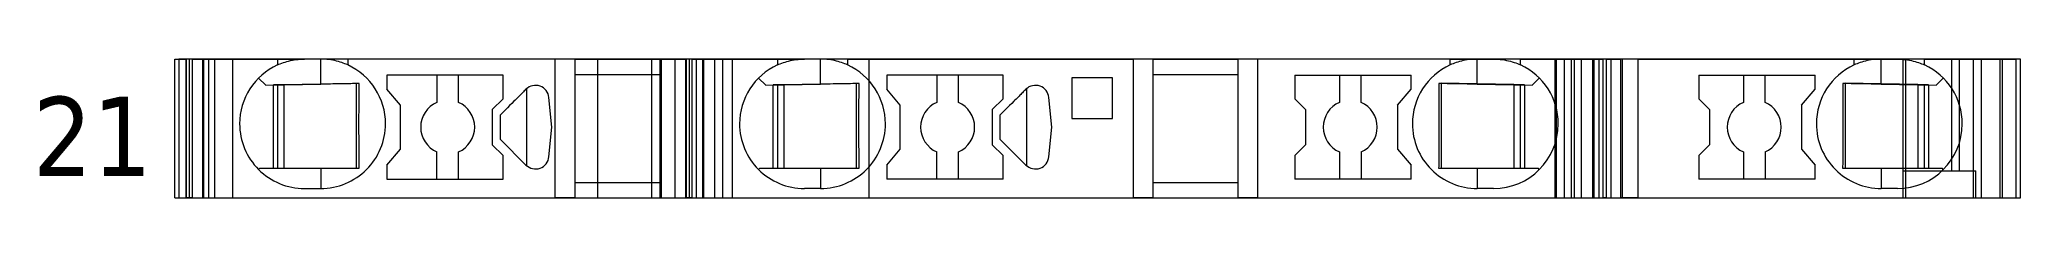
# Model space of a CAD drawing. Header units: millimetres. Extents: x 0 to 2100, y 0 to 1485.
# Drawn here: x 1216.8 to 1290.2, y 601.8 to 607 of the extents above; entities that cross this region are included whole.
import ezdxf
from ezdxf.enums import TextEntityAlignment as Align

# ---------------------------------------------------------------- set-up
doc = ezdxf.new("R2010")
doc.units = ezdxf.units.MM
for name, color, linetype, lineweight in [('EPLAN201', 7, 'Continuous', 5), ('EPLAN309', 5, 'Continuous', 5), ('EPLAN310', 5, 'Continuous', 5), ('EPLAN400', 5, 'Continuous', 5), ('EPLAN440', 73, 'Continuous', 5), ('EPLAN451', 7, 'Continuous', 5), ('EPLAN452', 7, 'Continuous', 5), ('EPLAN453', 7, 'Continuous', 5), ('EPLAN493', 5, 'Continuous', 5), ('EPLAN500', 7, 'Continuous', 5), ('EPLAN501', 7, 'Continuous', 5), ('EPLAN502', 7, 'Continuous', 5), ('EPLAN503', 7, 'Continuous', 5), ('EPLAN504', 7, 'Continuous', 5), ('MAIN-1', 7, 'Continuous', 5), ('MAIN-2', 7, 'Continuous', 5)]:
    doc.layers.add(name, color=color, linetype=linetype, lineweight=lineweight)
doc.styles.add('Tahoma', font='')
doc.styles.get('Tahoma').set_extended_font_data('Tahoma')

# ---------------------------------------------------------------- blocks, each defined once
blk = doc.blocks.new('EPLSYM_LibrarySPECIAL_Symbol12_Variant0_Placement8_35')
at = {"layer": 'EPLAN309', "lineweight": 13, "ltscale": 20}
blk.add_lwpolyline([(0, -5.15), (68.15, -5.15), (68.15, 0), (0, 0)], close=True, dxfattribs=at)
at = {"layer": 'EPLAN493', "color": 5, "style": 'Tahoma'}
blk.add_attdef('17_20450', text='', height=2.93475, dxfattribs=at).set_placement((0, -27.293475), align=Align.MIDDLE_RIGHT)
blk = doc.blocks.new('EPLFRAME')
at = {"layer": 'EPLAN201', "linetype": 'Continuous', "lineweight": 25, "ltscale": 4}
for p, q in [((210, 1485), (210, 1460)), ((420, 1485), (420, 1460)), ((630, 1485), (630, 1460)), ((840, 1485), (840, 1460)), ((1050, 1485), (1050, 1460)), ((1260, 1485), (1260, 1460)), ((1470, 1485), (1470, 1460)), ((1680, 1485), (1680, 1460)), ((1890, 1485), (1890, 1460)), ((100, 0), (100, 80)), ((200, 0), (200, 80)), ((360, 0), (360, 80)), ((500, 0), (500, 80)), ((1150, 0), (1150, 80)), ((1500, 0), (1500, 80)), ((1850, 80), (1850, 40)), ((0, 60), (500, 60)), ((2100, 60), (1850, 60)), ((0, 40), (500, 40)), ((1500, 40), (2100, 40)), ((1655, 0), (1655, 40)), ((2000, 0), (2000, 40)), ((0, 20), (920, 20)), ((710, 0), (710, 20)), ((2000, 20), (2100, 20))]:
    blk.add_line(p, q, dxfattribs=at)
at = {"layer": 'EPLAN201', "linetype": 'Continuous', "lineweight": 35, "ltscale": 4}
for p, q in [((0, 1460), (2100, 1460)), ((0, 80), (2100, 80)), ((300, 0), (300, 80)), ((920, 0), (920, 80))]:
    blk.add_line(p, q, dxfattribs=at)
blk.add_lwpolyline([(0, 0), (2100, 0), (2100, 1485), (0, 1485)], close=True, dxfattribs=at)
at = {"layer": 'EPLAN201', "color": 7, "style": 'Tahoma'}
for s, height, p in [('Date', 8.127, (305, 65)), ('=', 9.03, (1855, 65)), ('Ed.', 8.127, (305, 45)), ('+', 9.03, (1855, 45)), ('Appr.', 8.127, (305, 25)), ('Page', 8.127, (2005, 25)), ('Modification', 8.127, (5, 5)), ('Original', 8.127, (305, 5)), ('Replacement of', 8.127, (505, 5)), ('Replaced by', 8.127, (715, 5)), ('Date', 8.127, (105, 5)), ('Name', 8.127, (205, 5)), ('Page', 8.127, (2005, 5))]:
    blk.add_text(s, height=height, dxfattribs=at).set_placement(p)
blk.add_text('/', height=8.127, dxfattribs=at).set_placement((2069.985, 4.987), align=Align.CENTER)
at = {"layer": 'EPLAN451', "color": 7, "style": 'Tahoma'}
for tag, p, height in [('14_10014', (505, 60), 11.287), ('14_10015', (925, 60), 11.287), ('14_10011', (505, 25), 11.287), ('14_10013', (1660, 25), 8.127), ('14_10151', (365, 5), 8.127), ('14_10300', (2075, 5), 8.127)]:
    blk.add_attdef(tag, p, '', height=height, dxfattribs=at)
blk.add_attdef('4_25020', text='', height=8.127, dxfattribs=at).set_placement((2065, 5), align=Align.RIGHT)
at = {"layer": 'EPLAN452', "color": 7, "style": 'Tahoma'}
for tag, p, height in [('4_11041', (5, 85), 11.287), ('4_11071[1]', (5, 65), 8.127), ('4_11074[1]', (105, 65), 8.127), ('4_11070[1]', (205, 65), 8.127), ('4_11024', (365, 65), 8.127), ('4_20132_1001', (1870, 65), 8.127), ('4_11011', (1155, 60), 11.287), ('4_11030', (1505, 60), 11.287), ('4_11071[2]', (5, 45), 8.127), ('4_11074[2]', (105, 45), 8.127), ('4_11070[2]', (205, 45), 8.127), ('4_11022', (365, 45), 8.127), ('4_20134_1001', (1870, 45), 8.127), ('4_11071[3]', (5, 25), 8.127), ('4_11074[3]', (105, 25), 8.127), ('4_11070[3]', (205, 25), 8.127), ('4_11080', (365, 25), 8.127), ('4_11059', (1505, 25), 8.127)]:
    blk.add_attdef(tag, p, '', height=height, dxfattribs=at)
for tag, height, p in [('4_11040', 11.287, (2095, 85)), ('4_11000', 8.127, (2095, 25)), ('4_11085', 8.127, (705, 5)), ('4_11086', 8.127, (915, 5))]:
    blk.add_attdef(tag, text='', height=height, dxfattribs=at).set_placement(p, align=Align.RIGHT)
at = {"layer": 'EPLAN453', "color": 7, "style": 'Tahoma'}
for tag, p in [('53_19005_1', (105, 1465)), ('53_19005', (315, 1465)), ('53_19005_8', (525, 1465)), ('53_19005_6', (735, 1465)), ('53_19005_7', (945, 1465)), ('53_19005_9', (1155, 1465)), ('53_19005_3', (1365, 1465)), ('53_19005_2', (1575, 1465)), ('53_19005_4', (1785, 1465)), ('53_19005_5', (1995, 1465))]:
    blk.add_attdef(tag, text='', height=6.772, dxfattribs=at).set_placement(p, align=Align.BOTTOM_CENTER)
blk = doc.blocks.new('EPLSYM_LibrarySPECIAL_Symbol11_Variant0_Placement8')
at = {"layer": 'EPLAN310', "lineweight": 25, "ltscale": 20}
blk.add_lwpolyline([(0, -740), (550, -740), (550, 0), (0, 0)], close=True, dxfattribs=at)
at = {"layer": 'EPLAN400', "color": 5, "style": 'Tahoma'}
blk.add_attdef('17_20010', text='', height=2.2575, dxfattribs=at).set_placement((-1.5, -0.9515), align=Align.TOP_RIGHT)
at = {"layer": 'EPLAN440', "color": 73, "style": 'Tahoma'}
blk.add_attdef('17_20300', text='', height=1.6254, dxfattribs=at).set_placement((-1.5, -4.57508), align=Align.TOP_RIGHT)
at = {"layer": 'EPLAN500', "color": 7, "style": 'Tahoma'}
blk.add_attdef('17_20027', text='', height=1.6254, dxfattribs=at).set_placement((-1.5, -7.27508), align=Align.TOP_RIGHT)
at = {"layer": 'EPLAN501', "color": 7, "style": 'Tahoma'}
blk.add_attdef('17_20011', text='', height=1.6254, dxfattribs=at).set_placement((-1.5, -12.67508), align=Align.TOP_RIGHT)
at = {"layer": 'EPLAN502', "color": 7, "style": 'Tahoma'}
blk.add_attdef('17_20025', text='', height=1.6254, dxfattribs=at).set_placement((-1.5, -15.37508), align=Align.TOP_RIGHT)
at = {"layer": 'EPLAN503', "color": 7, "style": 'Tahoma'}
blk.add_attdef('17_20024', text='', height=1.6254, dxfattribs=at).set_placement((-1.5, -18.07508), align=Align.TOP_RIGHT)
at = {"layer": 'EPLAN504', "color": 7, "style": 'Tahoma'}
blk.add_attdef('17_20901[1]', text='', height=1.6254, dxfattribs=at).set_placement((-1.5, -9.97508), align=Align.TOP_RIGHT)

msp = doc.modelspace()

# ---------------------------------------------------------------- linework, layer by layer
at = {"layer": 'MAIN-1'}
for p, q in [((1221.85, 607), (1222.284, 607)), ((1221.85, 601.85), (1221.85, 607)), ((1222.393, 607), (1222.284, 607)), ((1222.284, 601.85), (1222.284, 607)), ((1222.501, 607), (1222.393, 607)), ((1222.393, 601.85), (1222.393, 607)), ((1222.501, 607), (1225.65, 607)), ((1222.501, 601.85), (1222.501, 607)), ((1225.65, 607), (1226.65, 607)), ((1225.65, 607), (1225.65, 606.782)), ((1226.063, 606.927), (1226.131, 606.943)), ((1226.131, 606.943), (1226.201, 606.958)), ((1226.201, 606.958), (1226.272, 606.97)), ((1226.272, 606.97), (1226.346, 606.981)), ((1226.346, 606.981), (1226.421, 606.989)), ((1226.421, 606.989), (1226.497, 606.995)), ((1226.497, 606.995), (1226.573, 606.999)), ((1226.573, 606.999), (1226.65, 607)), ((1227.25, 607), (1226.65, 607)), ((1227.327, 606.999), (1227.25, 607)), ((1228.25, 607), (1227.25, 607)), ((1227.25, 606.068), (1227.25, 607)), ((1227.403, 606.995), (1227.327, 606.999)), ((1227.479, 606.989), (1227.403, 606.995)), ((1227.554, 606.981), (1227.479, 606.989)), ((1227.628, 606.97), (1227.554, 606.981)), ((1227.699, 606.958), (1227.628, 606.97)), ((1227.769, 606.943), (1227.699, 606.958)), ((1227.837, 606.927), (1227.769, 606.943)), ((1235.932, 607), (1228.25, 607)), ((1228.25, 607), (1228.25, 606.782)), ((1236.65, 607), (1235.932, 607)), ((1235.932, 601.85), (1235.932, 607)), ((1236.65, 607), (1239.8, 607)), ((1236.65, 607), (1236.65, 601.85)), ((1239.8, 607), (1240.35, 607)), ((1239.8, 607), (1239.8, 601.85)), ((1240.35, 607), (1240.784, 607)), ((1240.35, 607), (1240.35, 601.85)), ((1240.893, 607), (1240.784, 607)), ((1240.784, 601.85), (1240.784, 607)), ((1241.001, 607), (1240.893, 607)), ((1240.893, 601.85), (1240.893, 607)), ((1241.001, 607), (1244.15, 607)), ((1241.001, 601.85), (1241.001, 607)), ((1244.15, 607), (1245.15, 607)), ((1244.15, 607), (1244.15, 606.782)), ((1244.563, 606.927), (1244.631, 606.943)), ((1244.631, 606.943), (1244.701, 606.958)), ((1244.701, 606.958), (1244.772, 606.97)), ((1244.772, 606.97), (1244.846, 606.981)), ((1244.846, 606.981), (1244.921, 606.989)), ((1244.921, 606.989), (1244.997, 606.995)), ((1244.997, 606.995), (1245.073, 606.999)), ((1245.073, 606.999), (1245.15, 607)), ((1245.75, 607), (1245.15, 607)), ((1245.827, 606.999), (1245.75, 607)), ((1246.75, 607), (1245.75, 607)), ((1245.75, 606.068), (1245.75, 607)), ((1245.903, 606.995), (1245.827, 606.999)), ((1245.979, 606.989), (1245.903, 606.995)), ((1246.054, 606.981), (1245.979, 606.989)), ((1246.128, 606.97), (1246.054, 606.981)), ((1246.199, 606.958), (1246.128, 606.97)), ((1246.269, 606.943), (1246.199, 606.958)), ((1246.337, 606.927), (1246.269, 606.943)), ((1246.75, 607), (1257.332, 607)), ((1246.75, 607), (1246.75, 606.782)), ((1258.05, 607), (1257.332, 607)), ((1257.332, 601.85), (1257.332, 607)), ((1258.05, 607), (1261.2, 607)), ((1258.05, 607), (1258.05, 601.85)), ((1261.919, 607), (1261.2, 607)), ((1261.2, 601.85), (1261.2, 607)), ((1269.05, 607), (1261.919, 607)), ((1261.919, 607), (1261.919, 601.85)), ((1269.05, 607), (1270.05, 607)), ((1269.05, 606.782), (1269.05, 607)), ((1269.531, 606.943), (1269.463, 606.927)), ((1269.601, 606.958), (1269.531, 606.943)), ((1269.673, 606.97), (1269.601, 606.958)), ((1269.746, 606.981), (1269.673, 606.97)), ((1269.821, 606.989), (1269.746, 606.981)), ((1269.897, 606.995), (1269.821, 606.989)), ((1269.973, 606.999), (1269.897, 606.995)), ((1270.05, 607), (1269.973, 606.999)), ((1270.05, 606.068), (1270.05, 607)), ((1270.05, 607), (1270.65, 607)), ((1270.65, 607), (1270.732, 606.999)), ((1271.65, 607), (1270.65, 607)), ((1270.732, 606.999), (1270.814, 606.994)), ((1270.814, 606.994), (1270.896, 606.987)), ((1270.896, 606.987), (1270.975, 606.978)), ((1270.975, 606.978), (1271.053, 606.966)), ((1271.053, 606.966), (1271.13, 606.952)), ((1271.13, 606.952), (1271.204, 606.935)), ((1271.65, 607), (1274.704, 607)), ((1271.65, 606.782), (1271.65, 607)), ((1274.832, 607), (1274.704, 607)), ((1274.704, 601.85), (1274.704, 607)), ((1274.832, 607), (1275.367, 607)), ((1274.832, 601.85), (1274.832, 607)), ((1276, 607), (1275.367, 607)), ((1275.367, 601.85), (1275.367, 607)), ((1276, 607), (1284, 607)), ((1276, 601.85), (1276, 607)), ((1284, 607), (1285, 607)), ((1284, 606.782), (1284, 607)), ((1284.481, 606.943), (1284.413, 606.927)), ((1284.551, 606.958), (1284.481, 606.943)), ((1284.622, 606.97), (1284.551, 606.958)), ((1284.696, 606.981), (1284.622, 606.97)), ((1284.771, 606.989), (1284.696, 606.981)), ((1284.847, 606.995), (1284.771, 606.989)), ((1284.923, 606.999), (1284.847, 606.995)), ((1285, 607), (1284.923, 606.999)), ((1285, 606.068), (1285, 607)), ((1285, 607), (1285.6, 607)), ((1285.6, 607), (1285.677, 606.999)), ((1286.6, 607), (1285.6, 607)), ((1285.677, 606.999), (1285.753, 606.995)), ((1285.753, 606.995), (1285.829, 606.989)), ((1285.829, 606.989), (1285.904, 606.981)), ((1285.904, 606.981), (1285.978, 606.97)), ((1285.978, 606.97), (1286.049, 606.958)), ((1286.049, 606.958), (1286.119, 606.943)), ((1286.119, 606.943), (1286.187, 606.927)), ((1286.6, 607), (1290, 607)), ((1286.6, 606.782), (1286.6, 607)), ((1290, 601.85), (1290, 607)), ((1224.953, 606.297), (1225.217, 606.033)), ((1225.65, 606.782), (1225.702, 606.805)), ((1225.702, 606.805), (1225.756, 606.827)), ((1225.756, 606.827), (1225.813, 606.849)), ((1225.813, 606.849), (1225.872, 606.87)), ((1225.872, 606.87), (1225.933, 606.89)), ((1225.933, 606.89), (1225.997, 606.909)), ((1225.997, 606.909), (1226.063, 606.927)), ((1227.903, 606.909), (1227.837, 606.927)), ((1227.967, 606.89), (1227.903, 606.909)), ((1228.028, 606.87), (1227.967, 606.89)), ((1228.087, 606.849), (1228.028, 606.87)), ((1228.144, 606.827), (1228.087, 606.849)), ((1228.198, 606.805), (1228.144, 606.827)), ((1228.25, 606.782), (1228.198, 606.805)), ((1229.7, 606.4), (1229.7, 605.889)), ((1234, 606.4), (1229.7, 606.4)), ((1231.55, 606.4), (1231.55, 605.392)), ((1232.35, 605.392), (1232.35, 606.4)), ((1234, 605.529), (1234, 606.4)), ((1236.65, 606.425), (1239.8, 606.425)), ((1243.453, 606.297), (1243.717, 606.033)), ((1244.15, 606.782), (1244.202, 606.805)), ((1244.202, 606.805), (1244.256, 606.827)), ((1244.256, 606.827), (1244.313, 606.849)), ((1244.313, 606.849), (1244.372, 606.87)), ((1244.372, 606.87), (1244.433, 606.89)), ((1244.433, 606.89), (1244.497, 606.909)), ((1244.497, 606.909), (1244.563, 606.927)), ((1246.403, 606.909), (1246.337, 606.927)), ((1246.467, 606.89), (1246.403, 606.909)), ((1246.528, 606.87), (1246.467, 606.89)), ((1246.587, 606.849), (1246.528, 606.87)), ((1246.644, 606.827), (1246.587, 606.849)), ((1246.698, 606.805), (1246.644, 606.827)), ((1246.75, 606.782), (1246.698, 606.805)), ((1248.2, 606.4), (1248.2, 605.889)), ((1252.5, 606.4), (1248.2, 606.4)), ((1250.05, 606.4), (1250.05, 605.392)), ((1250.85, 605.392), (1250.85, 606.4)), ((1252.5, 605.529), (1252.5, 606.4)), ((1255.05, 606.3), (1255.05, 604.8)), ((1256.55, 606.3), (1255.05, 606.3)), ((1256.55, 604.8), (1256.55, 606.3)), ((1258.05, 606.425), (1261.2, 606.425)), ((1263.3, 606.4), (1263.3, 605.529)), ((1263.3, 606.4), (1267.6, 606.4)), ((1264.95, 606.4), (1264.95, 605.392)), ((1265.75, 605.392), (1265.75, 606.4)), ((1267.6, 605.889), (1267.6, 606.4)), ((1269.102, 606.805), (1269.05, 606.782)), ((1269.156, 606.827), (1269.102, 606.805)), ((1269.213, 606.849), (1269.156, 606.827)), ((1269.272, 606.87), (1269.213, 606.849)), ((1269.333, 606.89), (1269.272, 606.87)), ((1269.397, 606.909), (1269.333, 606.89)), ((1269.463, 606.927), (1269.397, 606.909)), ((1271.204, 606.935), (1271.275, 606.917)), ((1271.275, 606.917), (1271.345, 606.897)), ((1271.345, 606.897), (1271.411, 606.876)), ((1271.411, 606.876), (1271.475, 606.854)), ((1271.475, 606.854), (1271.536, 606.831)), ((1271.536, 606.831), (1271.594, 606.806)), ((1271.594, 606.806), (1271.65, 606.782)), ((1272.083, 606.033), (1272.347, 606.297)), ((1278.25, 606.4), (1278.25, 605.529)), ((1278.25, 606.4), (1282.55, 606.4)), ((1279.9, 606.4), (1279.9, 605.392)), ((1280.7, 605.392), (1280.7, 606.4)), ((1282.55, 605.889), (1282.55, 606.4)), ((1284.052, 606.805), (1284, 606.782)), ((1284.106, 606.827), (1284.052, 606.805)), ((1284.163, 606.849), (1284.106, 606.827)), ((1284.222, 606.87), (1284.163, 606.849)), ((1284.283, 606.89), (1284.222, 606.87)), ((1284.347, 606.909), (1284.283, 606.89)), ((1284.413, 606.927), (1284.347, 606.909)), ((1286.187, 606.927), (1286.253, 606.909)), ((1286.253, 606.909), (1286.317, 606.89)), ((1286.317, 606.89), (1286.378, 606.87)), ((1286.378, 606.87), (1286.437, 606.849)), ((1286.437, 606.849), (1286.494, 606.827)), ((1286.494, 606.827), (1286.548, 606.805)), ((1286.548, 606.805), (1286.6, 606.782)), ((1287.033, 606.033), (1287.297, 606.297)), ((1225.217, 606.033), (1227.25, 606.068)), ((1225.5, 602.95), (1225.5, 606.038)), ((1225.65, 606.04), (1225.65, 602.95)), ((1225.9, 602.95), (1225.9, 606.045)), ((1227.345, 606.07), (1227.25, 606.068)), ((1227.438, 606.071), (1227.345, 606.07)), ((1227.53, 606.073), (1227.438, 606.071)), ((1227.618, 606.075), (1227.53, 606.073)), ((1227.703, 606.076), (1227.618, 606.075)), ((1227.786, 606.077), (1227.703, 606.076)), ((1227.865, 606.079), (1227.786, 606.077)), ((1227.943, 606.08), (1227.865, 606.079)), ((1228.017, 606.081), (1227.943, 606.08)), ((1228.09, 606.082), (1228.017, 606.081)), ((1228.16, 606.084), (1228.09, 606.082)), ((1228.229, 606.085), (1228.16, 606.084)), ((1228.297, 606.086), (1228.229, 606.085)), ((1228.363, 606.087), (1228.297, 606.086)), ((1228.428, 606.088), (1228.363, 606.087)), ((1228.491, 606.089), (1228.428, 606.088)), ((1228.554, 606.09), (1228.491, 606.089)), ((1228.615, 606.091), (1228.554, 606.09)), ((1228.579, 602.95), (1228.579, 606.091)), ((1228.676, 606.092), (1228.615, 606.091)), ((1228.67, 605.488), (1228.671, 605.57)), ((1228.67, 605.404), (1228.67, 605.488)), ((1228.671, 605.57), (1228.672, 605.649)), ((1228.672, 605.649), (1228.673, 605.727)), ((1228.673, 605.803), (1228.674, 605.877)), ((1228.673, 605.727), (1228.673, 605.803)), ((1228.674, 605.877), (1228.675, 605.95)), ((1228.675, 605.95), (1228.676, 606.022)), ((1228.676, 606.022), (1228.676, 606.092)), ((1230.2, 605.293), (1229.7, 605.889)), ((1233.6, 605.129), (1234, 605.529)), ((1234.443, 605.475), (1234.402, 605.434)), ((1234.483, 605.515), (1234.443, 605.475)), ((1234.521, 605.553), (1234.483, 605.515)), ((1234.558, 605.59), (1234.521, 605.553)), ((1234.594, 605.626), (1234.558, 605.59)), ((1234.627, 605.659), (1234.594, 605.626)), ((1234.658, 605.691), (1234.627, 605.659)), ((1234.69, 605.722), (1234.658, 605.691)), ((1234.721, 605.753), (1234.69, 605.722)), ((1234.752, 605.785), (1234.721, 605.753)), ((1234.784, 605.816), (1234.752, 605.785)), ((1234.815, 605.847), (1234.784, 605.816)), ((1234.846, 605.879), (1234.815, 605.847)), ((1234.867, 605.898), (1234.867, 603.052)), ((1235.802, 604.475), (1235.698, 605.572)), ((1243.717, 606.033), (1245.75, 606.068)), ((1244, 602.95), (1244, 606.038)), ((1244.15, 606.04), (1244.15, 602.95)), ((1244.4, 602.95), (1244.4, 606.045)), ((1245.87, 606.07), (1245.75, 606.068)), ((1245.987, 606.072), (1245.87, 606.07)), ((1246.1, 606.074), (1245.987, 606.072)), ((1246.209, 606.076), (1246.1, 606.074)), ((1246.313, 606.078), (1246.209, 606.076)), ((1246.412, 606.079), (1246.313, 606.078)), ((1246.507, 606.081), (1246.412, 606.079)), ((1246.599, 606.083), (1246.507, 606.081)), ((1246.688, 606.084), (1246.599, 606.083)), ((1246.774, 606.086), (1246.688, 606.084)), ((1246.858, 606.087), (1246.774, 606.086)), ((1246.94, 606.088), (1246.858, 606.087)), ((1247.02, 606.09), (1246.94, 606.088)), ((1247.099, 606.091), (1247.02, 606.09)), ((1247.079, 602.95), (1247.079, 606.091)), ((1247.176, 606.092), (1247.099, 606.091)), ((1247.17, 605.488), (1247.171, 605.57)), ((1247.17, 605.404), (1247.17, 605.488)), ((1247.171, 605.57), (1247.172, 605.649)), ((1247.172, 605.649), (1247.173, 605.727)), ((1247.173, 605.803), (1247.174, 605.877)), ((1247.173, 605.727), (1247.173, 605.803)), ((1247.174, 605.877), (1247.175, 605.95)), ((1247.175, 605.95), (1247.176, 606.022)), ((1247.176, 606.022), (1247.176, 606.092)), ((1248.7, 605.293), (1248.2, 605.889)), ((1252.1, 605.129), (1252.5, 605.529)), ((1252.943, 605.475), (1252.902, 605.434)), ((1252.983, 605.515), (1252.943, 605.475)), ((1253.021, 605.553), (1252.983, 605.515)), ((1253.058, 605.59), (1253.021, 605.553)), ((1253.094, 605.626), (1253.058, 605.59)), ((1253.127, 605.659), (1253.094, 605.626)), ((1253.158, 605.691), (1253.127, 605.659)), ((1253.19, 605.722), (1253.158, 605.691)), ((1253.221, 605.753), (1253.19, 605.722)), ((1253.252, 605.785), (1253.221, 605.753)), ((1253.284, 605.816), (1253.252, 605.785)), ((1253.315, 605.847), (1253.284, 605.816)), ((1253.346, 605.879), (1253.315, 605.847)), ((1253.367, 605.898), (1253.367, 603.052)), ((1254.302, 604.475), (1254.198, 605.572)), ((1263.7, 605.129), (1263.3, 605.529)), ((1267.1, 605.293), (1267.6, 605.889)), ((1268.624, 606.092), (1268.625, 606.022)), ((1268.685, 606.091), (1268.624, 606.092)), ((1268.625, 606.022), (1268.625, 605.95)), ((1268.625, 605.95), (1268.626, 605.877)), ((1268.626, 605.877), (1268.627, 605.803)), ((1268.627, 605.803), (1268.628, 605.727)), ((1268.628, 605.727), (1268.628, 605.649)), ((1268.628, 605.649), (1268.629, 605.57)), ((1268.629, 605.57), (1268.63, 605.488)), ((1268.63, 605.488), (1268.63, 605.404)), ((1268.746, 606.09), (1268.685, 606.091)), ((1268.721, 606.091), (1268.721, 602.95)), ((1268.809, 606.089), (1268.746, 606.09)), ((1268.873, 606.088), (1268.809, 606.089)), ((1268.937, 606.087), (1268.873, 606.088)), ((1269.003, 606.086), (1268.937, 606.087)), ((1269.071, 606.085), (1269.003, 606.086)), ((1269.14, 606.084), (1269.071, 606.085)), ((1269.21, 606.082), (1269.14, 606.084)), ((1269.283, 606.081), (1269.21, 606.082)), ((1269.358, 606.08), (1269.283, 606.081)), ((1269.435, 606.079), (1269.358, 606.08)), ((1269.514, 606.077), (1269.435, 606.079)), ((1269.597, 606.076), (1269.514, 606.077)), ((1269.682, 606.075), (1269.597, 606.076)), ((1269.771, 606.073), (1269.682, 606.075)), ((1269.862, 606.071), (1269.771, 606.073)), ((1269.955, 606.07), (1269.862, 606.071)), ((1270.05, 606.068), (1269.955, 606.07)), ((1270.05, 606.068), (1272.083, 606.033)), ((1271.4, 606.045), (1271.4, 602.95)), ((1271.65, 602.95), (1271.65, 606.04)), ((1271.8, 606.038), (1271.8, 602.95)), ((1278.65, 605.129), (1278.25, 605.529)), ((1282.05, 605.293), (1282.55, 605.889)), ((1283.574, 606.092), (1283.574, 606.022)), ((1283.635, 606.091), (1283.574, 606.092)), ((1283.574, 606.022), (1283.575, 605.95)), ((1283.575, 605.95), (1283.576, 605.877)), ((1283.576, 605.877), (1283.577, 605.803)), ((1283.577, 605.803), (1283.577, 605.727)), ((1283.577, 605.727), (1283.578, 605.649)), ((1283.578, 605.649), (1283.579, 605.57)), ((1283.579, 605.57), (1283.58, 605.488)), ((1283.58, 605.488), (1283.58, 605.404)), ((1283.696, 606.09), (1283.635, 606.091)), ((1283.671, 606.091), (1283.671, 602.95)), ((1283.759, 606.089), (1283.696, 606.09)), ((1283.822, 606.088), (1283.759, 606.089)), ((1283.887, 606.087), (1283.822, 606.088)), ((1283.953, 606.086), (1283.887, 606.087)), ((1284.021, 606.085), (1283.953, 606.086)), ((1284.09, 606.084), (1284.021, 606.085)), ((1284.16, 606.082), (1284.09, 606.084)), ((1284.233, 606.081), (1284.16, 606.082)), ((1284.307, 606.08), (1284.233, 606.081)), ((1284.385, 606.079), (1284.307, 606.08)), ((1284.464, 606.077), (1284.385, 606.079)), ((1284.547, 606.076), (1284.464, 606.077)), ((1284.632, 606.075), (1284.547, 606.076)), ((1284.72, 606.073), (1284.632, 606.075)), ((1284.812, 606.071), (1284.72, 606.073)), ((1284.905, 606.07), (1284.812, 606.071)), ((1285, 606.068), (1284.905, 606.07)), ((1285, 606.068), (1287.033, 606.033)), ((1286.35, 606.045), (1286.35, 602.95)), ((1286.6, 602.95), (1286.6, 606.04)), ((1286.75, 606.038), (1286.75, 602.95)), ((1228.667, 604.931), (1228.668, 605.034)), ((1228.667, 604.824), (1228.667, 604.931)), ((1228.667, 604.713), (1228.667, 604.824)), ((1228.668, 605.132), (1228.669, 605.226)), ((1228.668, 605.034), (1228.668, 605.132)), ((1228.669, 605.317), (1228.67, 605.404)), ((1228.669, 605.226), (1228.669, 605.317)), ((1230.2, 603.657), (1230.2, 605.293)), ((1233.6, 605.129), (1233.6, 603.821)), ((1233.986, 605.018), (1233.9, 604.932)), ((1233.9, 604.802), (1233.9, 604.932)), ((1233.9, 604.671), (1233.9, 604.802)), ((1234.072, 605.104), (1233.986, 605.018)), ((1234.158, 605.19), (1234.072, 605.104)), ((1234.242, 605.274), (1234.158, 605.19)), ((1234.323, 605.356), (1234.242, 605.274)), ((1234.402, 605.434), (1234.323, 605.356)), ((1247.167, 604.931), (1247.168, 605.034)), ((1247.167, 604.824), (1247.167, 604.931)), ((1247.167, 604.713), (1247.167, 604.824)), ((1247.168, 605.132), (1247.169, 605.226)), ((1247.168, 605.034), (1247.168, 605.132)), ((1247.169, 605.317), (1247.17, 605.404)), ((1247.169, 605.226), (1247.169, 605.317)), ((1248.7, 603.657), (1248.7, 605.293)), ((1252.1, 605.129), (1252.1, 603.821)), ((1252.486, 605.018), (1252.4, 604.932)), ((1252.4, 604.802), (1252.4, 604.932)), ((1252.4, 604.671), (1252.4, 604.802)), ((1252.572, 605.104), (1252.486, 605.018)), ((1252.658, 605.19), (1252.572, 605.104)), ((1252.742, 605.274), (1252.658, 605.19)), ((1252.823, 605.356), (1252.742, 605.274)), ((1252.902, 605.434), (1252.823, 605.356)), ((1255.05, 604.8), (1256.55, 604.8)), ((1263.7, 605.129), (1263.7, 603.821)), ((1267.1, 605.293), (1267.1, 603.657)), ((1268.63, 605.404), (1268.631, 605.317)), ((1268.631, 605.317), (1268.631, 605.226)), ((1268.631, 605.226), (1268.632, 605.132)), ((1268.632, 605.132), (1268.633, 605.034)), ((1268.633, 605.034), (1268.633, 604.931)), ((1268.633, 604.931), (1268.633, 604.824)), ((1268.633, 604.824), (1268.633, 604.713)), ((1278.65, 605.129), (1278.65, 603.821)), ((1282.05, 605.293), (1282.05, 603.657)), ((1283.58, 605.404), (1283.581, 605.317)), ((1283.581, 605.317), (1283.581, 605.226)), ((1283.581, 605.226), (1283.582, 605.132)), ((1283.582, 605.132), (1283.582, 605.034)), ((1283.582, 605.034), (1283.583, 604.931)), ((1283.583, 604.931), (1283.583, 604.824)), ((1283.583, 604.824), (1283.583, 604.713)), ((1228.667, 604.6), (1228.667, 604.713)), ((1228.667, 604.479), (1228.667, 604.6)), ((1228.667, 604.361), (1228.667, 604.479)), ((1228.667, 604.247), (1228.667, 604.361)), ((1228.668, 604.138), (1228.667, 604.247)), ((1228.668, 604.034), (1228.668, 604.138)), ((1228.669, 603.934), (1228.668, 604.034)), ((1233.9, 604.54), (1233.9, 604.671)), ((1233.9, 604.41), (1233.9, 604.54)), ((1233.9, 604.279), (1233.9, 604.41)), ((1233.9, 604.148), (1233.9, 604.279)), ((1233.9, 604.018), (1233.9, 604.148)), ((1233.9, 604.018), (1234.846, 603.071)), ((1235.698, 603.378), (1235.802, 604.475)), ((1247.167, 604.6), (1247.167, 604.713)), ((1247.167, 604.479), (1247.167, 604.6)), ((1247.167, 604.361), (1247.167, 604.479)), ((1247.167, 604.247), (1247.167, 604.361)), ((1247.168, 604.138), (1247.167, 604.247)), ((1247.168, 604.034), (1247.168, 604.138)), ((1247.169, 603.934), (1247.168, 604.034)), ((1252.4, 604.54), (1252.4, 604.671)), ((1252.4, 604.41), (1252.4, 604.54)), ((1252.4, 604.279), (1252.4, 604.41)), ((1252.4, 604.148), (1252.4, 604.279)), ((1252.4, 604.018), (1252.4, 604.148)), ((1252.4, 604.018), (1253.346, 603.071)), ((1254.198, 603.378), (1254.302, 604.475)), ((1268.632, 604.034), (1268.631, 603.934)), ((1268.633, 604.247), (1268.632, 604.138)), ((1268.632, 604.138), (1268.632, 604.034)), ((1268.633, 604.713), (1268.634, 604.6)), ((1268.634, 604.6), (1268.633, 604.479)), ((1268.633, 604.479), (1268.633, 604.361)), ((1268.633, 604.361), (1268.633, 604.247)), ((1283.582, 604.034), (1283.581, 603.934)), ((1283.583, 604.247), (1283.582, 604.138)), ((1283.582, 604.138), (1283.582, 604.034)), ((1283.583, 604.713), (1283.583, 604.6)), ((1283.583, 604.6), (1283.583, 604.479)), ((1283.583, 604.479), (1283.583, 604.361)), ((1283.583, 604.361), (1283.583, 604.247)), ((1228.669, 603.839), (1228.669, 603.934)), ((1228.67, 603.748), (1228.669, 603.839)), ((1228.671, 603.659), (1228.67, 603.748)), ((1228.672, 603.573), (1228.671, 603.659)), ((1228.672, 603.49), (1228.672, 603.573)), ((1228.673, 603.408), (1228.672, 603.49)), ((1228.674, 603.329), (1228.673, 603.408)), ((1228.675, 603.25), (1228.674, 603.329)), ((1229.7, 603.061), (1230.2, 603.657)), ((1231.55, 602.55), (1231.55, 603.558)), ((1232.35, 602.55), (1232.35, 603.558)), ((1234, 603.421), (1233.6, 603.821)), ((1234, 602.55), (1234, 603.421)), ((1247.169, 603.839), (1247.169, 603.934)), ((1247.17, 603.748), (1247.169, 603.839)), ((1247.171, 603.659), (1247.17, 603.748)), ((1247.172, 603.573), (1247.171, 603.659)), ((1247.172, 603.49), (1247.172, 603.573)), ((1247.173, 603.408), (1247.172, 603.49)), ((1247.174, 603.329), (1247.173, 603.408)), ((1247.175, 603.25), (1247.174, 603.329)), ((1248.2, 603.061), (1248.7, 603.657)), ((1250.05, 602.55), (1250.05, 603.558)), ((1250.85, 602.55), (1250.85, 603.558)), ((1252.5, 603.421), (1252.1, 603.821)), ((1252.5, 602.55), (1252.5, 603.421)), ((1263.7, 603.821), (1263.3, 603.421)), ((1263.3, 603.421), (1263.3, 602.55)), ((1264.95, 603.558), (1264.95, 602.55)), ((1265.75, 603.558), (1265.75, 602.55)), ((1267.1, 603.657), (1267.6, 603.061)), ((1268.626, 603.329), (1268.625, 603.25)), ((1268.627, 603.408), (1268.626, 603.329)), ((1268.628, 603.49), (1268.627, 603.408)), ((1268.629, 603.659), (1268.628, 603.573)), ((1268.628, 603.573), (1268.628, 603.49)), ((1268.63, 603.748), (1268.629, 603.659)), ((1268.631, 603.839), (1268.63, 603.748)), ((1268.631, 603.934), (1268.631, 603.839)), ((1278.65, 603.821), (1278.25, 603.421)), ((1278.25, 603.421), (1278.25, 602.55)), ((1279.9, 603.558), (1279.9, 602.55)), ((1280.7, 603.558), (1280.7, 602.55)), ((1282.05, 603.657), (1282.55, 603.061)), ((1283.576, 603.329), (1283.575, 603.25)), ((1283.577, 603.408), (1283.576, 603.329)), ((1283.578, 603.49), (1283.577, 603.408)), ((1283.579, 603.659), (1283.578, 603.573)), ((1283.578, 603.573), (1283.578, 603.49)), ((1283.58, 603.748), (1283.579, 603.659)), ((1283.581, 603.839), (1283.58, 603.748)), ((1283.581, 603.934), (1283.581, 603.839)), ((1225, 602.95), (1224.953, 602.903)), ((1225, 602.95), (1227.25, 602.95)), ((1227.25, 602.95), (1227.342, 602.95)), ((1227.25, 602.95), (1227.25, 602.2)), ((1227.342, 602.95), (1227.433, 602.95)), ((1227.433, 602.95), (1227.523, 602.95)), ((1227.523, 602.95), (1227.61, 602.95)), ((1227.61, 602.95), (1227.695, 602.95)), ((1227.695, 602.95), (1227.778, 602.95)), ((1227.778, 602.95), (1227.858, 602.95)), ((1227.858, 602.95), (1227.936, 602.95)), ((1227.936, 602.95), (1228.011, 602.95)), ((1228.011, 602.95), (1228.085, 602.95)), ((1228.085, 602.95), (1228.157, 602.95)), ((1228.157, 602.95), (1228.226, 602.95)), ((1228.226, 602.95), (1228.295, 602.95)), ((1228.295, 602.95), (1228.361, 602.95)), ((1228.361, 602.95), (1228.427, 602.95)), ((1228.427, 602.95), (1228.491, 602.95)), ((1228.491, 602.95), (1228.555, 602.95)), ((1228.555, 602.95), (1228.617, 602.95)), ((1228.617, 602.95), (1228.678, 602.95)), ((1228.676, 603.174), (1228.675, 603.25)), ((1228.676, 603.098), (1228.676, 603.174)), ((1228.677, 603.024), (1228.676, 603.098)), ((1228.678, 602.95), (1228.677, 603.024)), ((1229.7, 603.061), (1229.7, 602.55)), ((1229.7, 602.55), (1234, 602.55)), ((1243.5, 602.95), (1243.453, 602.903)), ((1243.5, 602.95), (1245.75, 602.95)), ((1245.75, 602.95), (1245.842, 602.95)), ((1245.75, 602.95), (1245.75, 602.2)), ((1245.842, 602.95), (1245.933, 602.95)), ((1245.933, 602.95), (1246.023, 602.95)), ((1246.023, 602.95), (1246.11, 602.95)), ((1246.11, 602.95), (1246.195, 602.95)), ((1246.195, 602.95), (1246.278, 602.95)), ((1246.278, 602.95), (1246.358, 602.95)), ((1246.358, 602.95), (1246.436, 602.95)), ((1246.436, 602.95), (1246.511, 602.95)), ((1246.511, 602.95), (1246.585, 602.95)), ((1246.585, 602.95), (1246.657, 602.95)), ((1246.657, 602.95), (1246.726, 602.95)), ((1246.726, 602.95), (1246.795, 602.95)), ((1246.795, 602.95), (1246.861, 602.95)), ((1246.861, 602.95), (1246.927, 602.95)), ((1246.927, 602.95), (1246.991, 602.95)), ((1246.991, 602.95), (1247.055, 602.95)), ((1247.055, 602.95), (1247.117, 602.95)), ((1247.117, 602.95), (1247.178, 602.95)), ((1247.176, 603.174), (1247.175, 603.25)), ((1247.176, 603.098), (1247.176, 603.174)), ((1247.177, 603.024), (1247.176, 603.098)), ((1247.178, 602.95), (1247.177, 603.024)), ((1248.2, 603.061), (1248.2, 602.55)), ((1252.5, 602.55), (1248.2, 602.55)), ((1267.6, 602.55), (1263.3, 602.55)), ((1267.6, 602.55), (1267.6, 603.061)), ((1268.623, 603.024), (1268.622, 602.95)), ((1268.622, 602.95), (1268.683, 602.95)), ((1268.624, 603.098), (1268.623, 603.024)), ((1268.625, 603.25), (1268.624, 603.174)), ((1268.624, 603.174), (1268.624, 603.098)), ((1268.683, 602.95), (1268.746, 602.95)), ((1268.746, 602.95), (1268.809, 602.95)), ((1268.809, 602.95), (1268.873, 602.95)), ((1268.873, 602.95), (1268.939, 602.95)), ((1268.939, 602.95), (1269.005, 602.95)), ((1269.005, 602.95), (1269.074, 602.95)), ((1269.074, 602.95), (1269.144, 602.95)), ((1269.144, 602.95), (1269.215, 602.95)), ((1269.215, 602.95), (1269.289, 602.95)), ((1269.289, 602.95), (1269.364, 602.95)), ((1269.364, 602.95), (1269.442, 602.95)), ((1269.442, 602.95), (1269.522, 602.95)), ((1269.522, 602.95), (1269.605, 602.95)), ((1269.605, 602.95), (1269.69, 602.95)), ((1269.69, 602.95), (1269.778, 602.95)), ((1269.778, 602.95), (1269.867, 602.95)), ((1269.867, 602.95), (1269.958, 602.95)), ((1269.958, 602.95), (1270.05, 602.95)), ((1270.05, 602.95), (1272.3, 602.95)), ((1270.05, 602.95), (1270.05, 602.2)), ((1272.347, 602.903), (1272.3, 602.95)), ((1282.55, 602.55), (1278.25, 602.55)), ((1282.55, 602.55), (1282.55, 603.061)), ((1283.573, 603.024), (1283.572, 602.95)), ((1283.572, 602.95), (1283.633, 602.95)), ((1283.574, 603.098), (1283.573, 603.024)), ((1283.575, 603.25), (1283.574, 603.174)), ((1283.574, 603.174), (1283.574, 603.098)), ((1283.633, 602.95), (1283.695, 602.95)), ((1283.695, 602.95), (1283.759, 602.95)), ((1283.759, 602.95), (1283.823, 602.95)), ((1283.823, 602.95), (1283.889, 602.95)), ((1283.889, 602.95), (1283.955, 602.95)), ((1283.955, 602.95), (1284.024, 602.95)), ((1284.024, 602.95), (1284.093, 602.95)), ((1284.093, 602.95), (1284.165, 602.95)), ((1284.165, 602.95), (1284.239, 602.95)), ((1284.239, 602.95), (1284.314, 602.95)), ((1284.314, 602.95), (1284.392, 602.95)), ((1284.392, 602.95), (1284.472, 602.95)), ((1284.472, 602.95), (1284.555, 602.95)), ((1284.555, 602.95), (1284.64, 602.95)), ((1284.64, 602.95), (1284.727, 602.95)), ((1284.727, 602.95), (1284.817, 602.95)), ((1284.817, 602.95), (1284.908, 602.95)), ((1284.908, 602.95), (1285, 602.95)), ((1285, 602.95), (1285, 602.2)), ((1285, 602.95), (1287.25, 602.95)), ((1287.297, 602.903), (1287.25, 602.95)), ((1221.85, 601.85), (1222.284, 601.85)), ((1222.393, 601.85), (1222.284, 601.85)), ((1222.501, 601.85), (1222.393, 601.85)), ((1222.501, 601.85), (1235.932, 601.85)), ((1226.65, 602.2), (1227.25, 602.2)), ((1236.65, 601.85), (1235.932, 601.85)), ((1236.65, 602.425), (1239.8, 602.425)), ((1236.65, 601.85), (1239.8, 601.85)), ((1239.8, 601.85), (1240.35, 601.85)), ((1240.35, 601.85), (1240.784, 601.85)), ((1240.893, 601.85), (1240.784, 601.85)), ((1241.001, 601.85), (1240.893, 601.85)), ((1241.001, 601.85), (1257.332, 601.85)), ((1245.75, 602.2), (1245.15, 602.2)), ((1258.05, 601.85), (1257.332, 601.85)), ((1258.05, 602.425), (1261.2, 602.425)), ((1258.05, 601.85), (1261.2, 601.85)), ((1261.919, 601.85), (1261.2, 601.85)), ((1261.919, 601.85), (1274.704, 601.85)), ((1270.65, 602.2), (1270.05, 602.2)), ((1273.544, 601.85), (1273.544, 601.85)), ((1273.65, 601.85), (1273.65, 601.85)), ((1274.832, 601.85), (1274.704, 601.85)), ((1274.832, 601.85), (1275.367, 601.85)), ((1276, 601.85), (1275.367, 601.85)), ((1276, 601.85), (1290, 601.85)), ((1285.6, 602.2), (1285, 602.2)), ((1288.5, 601.85), (1288.5, 601.85))]:
    msp.add_line(p, q, dxfattribs=at)
for centre, radius, start, end in [((1226.65, 604.6), 2.4, 114.62435, 179.99998), ((1227.25, 604.6), 2.4, 0.00002, 65.37565), ((1245.15, 604.6), 2.4, 114.62435, 179.99998), ((1245.75, 604.6), 2.4, 0.00002, 65.37565), ((1270.05, 604.6), 2.4, 114.62435, 179.99998), ((1270.65, 604.6), 2.4, 0.00002, 65.37565), ((1285, 604.6), 2.4, 114.62435, 179.99998), ((1285.6, 604.6), 2.4, 0.00002, 65.37565), ((1235.2, 605.525), 0.5, 5.44037, 134.99999), ((1253.7, 605.525), 0.5, 5.44037, 134.99999), ((1231.95, 604.475), 1, 113.57819, 179.99998), ((1231.95, 604.475), 1, 0.00002, 66.42181), ((1250.45, 604.475), 1, 113.57819, 179.99998), ((1250.45, 604.475), 1, 0.00002, 66.42181), ((1265.35, 604.475), 1, 113.57819, 179.99998), ((1265.35, 604.475), 1, 0.00002, 66.42181), ((1280.3, 604.475), 1, 113.57819, 179.99998), ((1280.3, 604.475), 1, 0.00002, 66.42181), ((1226.65, 604.6), 2.4, 179.99998, 269.99998), ((1227.25, 604.6), 2.4, 269.99998, 0.00002), ((1231.95, 604.475), 1, 179.99998, 246.42183), ((1231.95, 604.475), 1, 293.57817, 0.00002), ((1245.15, 604.6), 2.4, 179.99998, 269.99998), ((1245.75, 604.6), 2.4, 269.99998, 0.00002), ((1250.45, 604.475), 1, 179.99998, 246.42183), ((1250.45, 604.475), 1, 293.57817, 0.00002), ((1265.35, 604.475), 1, 179.99998, 246.42183), ((1265.35, 604.475), 1, 293.57817, 0.00002), ((1270.05, 604.6), 2.4, 179.99998, 270.00002), ((1270.65, 604.6), 2.4, 270.00002, 0.00002), ((1280.3, 604.475), 1, 179.99998, 246.42183), ((1280.3, 604.475), 1, 293.57817, 0.00002), ((1285, 604.6), 2.4, 179.99998, 270.00002), ((1285.6, 604.6), 2.4, 270.00002, 0.00002), ((1235.2, 603.425), 0.5, 224.99997, 354.55961), ((1253.7, 603.425), 0.5, 224.99997, 354.55961)]:
    msp.add_arc(centre, radius, start, end, dxfattribs=at)
at = {"layer": 'MAIN-2'}
for p, q in [((1222.256, 607), (1222.256, 601.85)), ((1222.889, 601.85), (1222.889, 607)), ((1222.917, 607), (1222.917, 601.85)), ((1223.102, 607), (1223.102, 601.85)), ((1223.32, 607), (1223.32, 601.85)), ((1223.981, 607), (1223.981, 601.85)), ((1237.506, 601.85), (1237.506, 607)), ((1239.491, 607), (1239.491, 601.85)), ((1239.85, 607), (1239.85, 601.85)), ((1240.756, 607), (1240.756, 601.85)), ((1241.15, 607), (1241.15, 601.85)), ((1241.389, 601.85), (1241.389, 607)), ((1241.417, 607), (1241.417, 601.85)), ((1241.82, 607), (1241.82, 601.85)), ((1242.136, 601.85), (1242.136, 607)), ((1242.481, 607), (1242.481, 601.85)), ((1247.55, 601.85), (1247.55, 607)), ((1272.931, 601.85), (1272.931, 607)), ((1272.971, 607), (1272.971, 601.85)), ((1273.262, 607), (1273.262, 601.85)), ((1273.544, 601.85), (1273.544, 607)), ((1273.65, 601.85), (1273.65, 607)), ((1273.891, 607), (1273.891, 601.85)), ((1274.316, 607), (1274.316, 601.85)), ((1274.361, 607), (1274.361, 601.85)), ((1274.363, 601.85), (1274.363, 607)), ((1274.55, 607), (1274.55, 601.85)), ((1275.008, 601.85), (1275.008, 607)), ((1275.414, 607), (1275.414, 601.85)), ((1285.8, 607), (1285.8, 601.85)), ((1285.898, 607), (1285.898, 601.85)), ((1287.6, 607), (1287.6, 602.85)), ((1287.9, 602.85), (1287.9, 607)), ((1288.4, 607), (1288.4, 601.85)), ((1288.709, 601.85), (1288.709, 607)), ((1289.4, 601.85), (1289.4, 607)), ((1289.47, 607), (1289.47, 601.85)), ((1225.217, 606.033), (1225.5, 606.038)), ((1225.65, 606.042), (1225.5, 606.039)), ((1225.5, 606.039), (1225.5, 606.038)), ((1225.5, 606.038), (1225.5, 606.038)), ((1225.9, 606.048), (1225.65, 606.043)), ((1225.65, 606.042), (1225.65, 606.043)), ((1225.65, 606.042), (1225.65, 606.04)), ((1225.9, 606.053), (1228.579, 606.1)), ((1225.9, 606.048), (1225.9, 606.053)), ((1225.9, 606.045), (1225.9, 606.048)), ((1228.579, 606.1), (1228.676, 606.092)), ((1228.579, 606.091), (1228.579, 606.1)), ((1243.717, 606.033), (1244, 606.038)), ((1244.15, 606.042), (1244, 606.039)), ((1244, 606.039), (1244, 606.038)), ((1244, 606.038), (1244, 606.038)), ((1244.4, 606.048), (1244.15, 606.043)), ((1244.15, 606.042), (1244.15, 606.043)), ((1244.15, 606.042), (1244.15, 606.04)), ((1244.4, 606.053), (1247.079, 606.1)), ((1244.4, 606.048), (1244.4, 606.053)), ((1244.4, 606.045), (1244.4, 606.048)), ((1247.079, 606.1), (1247.176, 606.092)), ((1247.079, 606.091), (1247.079, 606.1)), ((1268.721, 606.1), (1268.624, 606.092)), ((1268.721, 606.1), (1268.721, 606.091)), ((1271.4, 606.053), (1268.721, 606.1)), ((1271.4, 606.048), (1271.4, 606.053)), ((1271.65, 606.043), (1271.4, 606.048)), ((1271.4, 606.048), (1271.4, 606.045)), ((1271.65, 606.043), (1271.65, 606.042)), ((1271.8, 606.039), (1271.65, 606.042)), ((1271.65, 606.04), (1271.65, 606.042)), ((1271.8, 606.038), (1271.8, 606.039)), ((1271.8, 606.038), (1272.083, 606.033)), ((1271.8, 606.038), (1271.8, 606.038)), ((1283.671, 606.1), (1283.574, 606.092)), ((1283.671, 606.1), (1283.671, 606.091)), ((1286.35, 606.053), (1283.671, 606.1)), ((1286.35, 606.048), (1286.35, 606.053)), ((1286.6, 606.043), (1286.35, 606.048)), ((1286.35, 606.048), (1286.35, 606.045)), ((1286.6, 606.043), (1286.6, 606.042)), ((1286.75, 606.039), (1286.6, 606.042)), ((1286.6, 606.04), (1286.6, 606.042)), ((1286.75, 606.038), (1286.75, 606.039)), ((1286.75, 606.038), (1287.033, 606.033)), ((1286.75, 606.038), (1286.75, 606.038)), ((1225.65, 602.95), (1225.65, 602.95)), ((1225.9, 602.95), (1225.9, 602.95)), ((1244.15, 602.95), (1244.15, 602.95)), ((1244.4, 602.95), (1244.4, 602.95)), ((1271.4, 602.95), (1271.4, 602.95)), ((1271.65, 602.95), (1271.65, 602.95)), ((1272.347, 602.903), (1272.347, 602.903)), ((1285.8, 602.85), (1288.5, 602.85)), ((1286.35, 602.95), (1286.35, 602.95)), ((1286.6, 602.95), (1286.6, 602.95)), ((1287.297, 602.903), (1287.297, 602.903)), ((1288.5, 601.85), (1288.5, 602.85))]:
    msp.add_line(p, q, dxfattribs=at)

# ---------------------------------------------------------------- block references
ref = msp.add_blockref('EPLFRAME', (0, 0))
ref.add_attrib('14_10011', 'SPRINT 18K Panel Layout', (505, 25), dxfattribs={"layer": 'EPLAN451', "color": 7, "height": 11.2875, "style": 'Tahoma'})
ref.add_attrib('4_11041', '11', (5, 85), dxfattribs={"layer": 'EPLAN452', "color": 7, "height": 11.2875, "style": 'Tahoma'})
ref.add_attrib('14_10013', 'Ingredion_001', (1660, 25), dxfattribs={"layer": 'EPLAN451', "color": 7, "height": 8.127, "style": 'Tahoma'})
ref.add_attrib('14_10014', 'THUM', (505, 60), dxfattribs={"layer": 'EPLAN451', "color": 7, "height": 11.2875, "style": 'Tahoma'})
ref.add_attrib('4_11022', 'THUMWH', (365, 45), dxfattribs={"layer": 'EPLAN452', "color": 7, "height": 8.127, "style": 'Tahoma'})
ref.add_attrib('4_11011', 'JB-401 Panel', (1155, 60), dxfattribs={"layer": 'EPLAN452', "color": 7, "height": 11.2875, "style": 'Tahoma'})
ref.add_attrib('53_19005', '1', dxfattribs={"layer": 'EPLAN453', "color": 7, "height": 6.772, "style": 'Tahoma'}).set_placement((315, 1465), align=Align.BOTTOM_CENTER)
ref.add_attrib('53_19005_1', '0', dxfattribs={"layer": 'EPLAN453', "color": 7, "height": 6.772, "style": 'Tahoma'}).set_placement((105, 1465), align=Align.BOTTOM_CENTER)
ref.add_attrib('53_19005_2', '7', dxfattribs={"layer": 'EPLAN453', "color": 7, "height": 6.772, "style": 'Tahoma'}).set_placement((1575, 1465), align=Align.BOTTOM_CENTER)
ref.add_attrib('53_19005_3', '6', dxfattribs={"layer": 'EPLAN453', "color": 7, "height": 6.772, "style": 'Tahoma'}).set_placement((1365, 1465), align=Align.BOTTOM_CENTER)
ref.add_attrib('53_19005_4', '8', dxfattribs={"layer": 'EPLAN453', "color": 7, "height": 6.772, "style": 'Tahoma'}).set_placement((1785, 1465), align=Align.BOTTOM_CENTER)
ref.add_attrib('53_19005_5', '9', dxfattribs={"layer": 'EPLAN453', "color": 7, "height": 6.772, "style": 'Tahoma'}).set_placement((1995, 1465), align=Align.BOTTOM_CENTER)
ref.add_attrib('53_19005_6', '3', dxfattribs={"layer": 'EPLAN453', "color": 7, "height": 6.772, "style": 'Tahoma'}).set_placement((735, 1465), align=Align.BOTTOM_CENTER)
ref.add_attrib('14_10300', '40', (2075, 5), dxfattribs={"layer": 'EPLAN451', "color": 7, "height": 8.127, "style": 'Tahoma'})
ref.add_attrib('4_11040', '13', dxfattribs={"layer": 'EPLAN452', "color": 7, "height": 11.2875, "style": 'Tahoma'}).set_placement((2095, 85), align=Align.RIGHT)
ref.add_attrib('53_19005_7', '4', dxfattribs={"layer": 'EPLAN453', "color": 7, "height": 6.772, "style": 'Tahoma'}).set_placement((945, 1465), align=Align.BOTTOM_CENTER)
ref.add_attrib('4_11024', '08/27/26', (365, 65), dxfattribs={"layer": 'EPLAN452', "color": 7, "height": 8.127, "style": 'Tahoma'})
ref.add_attrib('14_10015', 'Ecomax', (925, 60), dxfattribs={"layer": 'EPLAN451', "color": 7, "height": 11.2875, "style": 'Tahoma'})
ref.add_attrib('4_11000', '12', dxfattribs={"layer": 'EPLAN452', "color": 7, "height": 8.127, "style": 'Tahoma'}).set_placement((2095, 25), align=Align.RIGHT)
ref.add_attrib('53_19005_8', '2', dxfattribs={"layer": 'EPLAN453', "color": 7, "height": 6.772, "style": 'Tahoma'}).set_placement((525, 1465), align=Align.BOTTOM_CENTER)
ref.add_attrib('53_19005_9', '5', dxfattribs={"layer": 'EPLAN453', "color": 7, "height": 6.772, "style": 'Tahoma'}).set_placement((1155, 1465), align=Align.BOTTOM_CENTER)
ref.add_attrib('4_25020', '12', dxfattribs={"layer": 'EPLAN451', "color": 7, "height": 8.127, "style": 'Tahoma'}).set_placement((2065, 5), align=Align.RIGHT)
ref = msp.add_blockref('EPLSYM_LibrarySPECIAL_Symbol11_Variant0_Placement8', (968, 943))
ref.add_attrib('17_20010', 'M.7', dxfattribs={"layer": 'EPLAN400', "color": 5, "height": 2.2575, "style": 'Tahoma'}).set_placement((966.5, 942.048), align=Align.TOP_RIGHT)
ref = msp.add_blockref('EPLSYM_LibrarySPECIAL_Symbol12_Variant0_Placement8_35', (1222, 607))
ref.add_attrib('17_20450', '21', dxfattribs={"layer": 'EPLAN493', "color": 5, "height": 2.9348, "style": 'Tahoma'}).set_placement((1221, 604.132), align=Align.MIDDLE_RIGHT)

doc.saveas('drawing.dxf')
